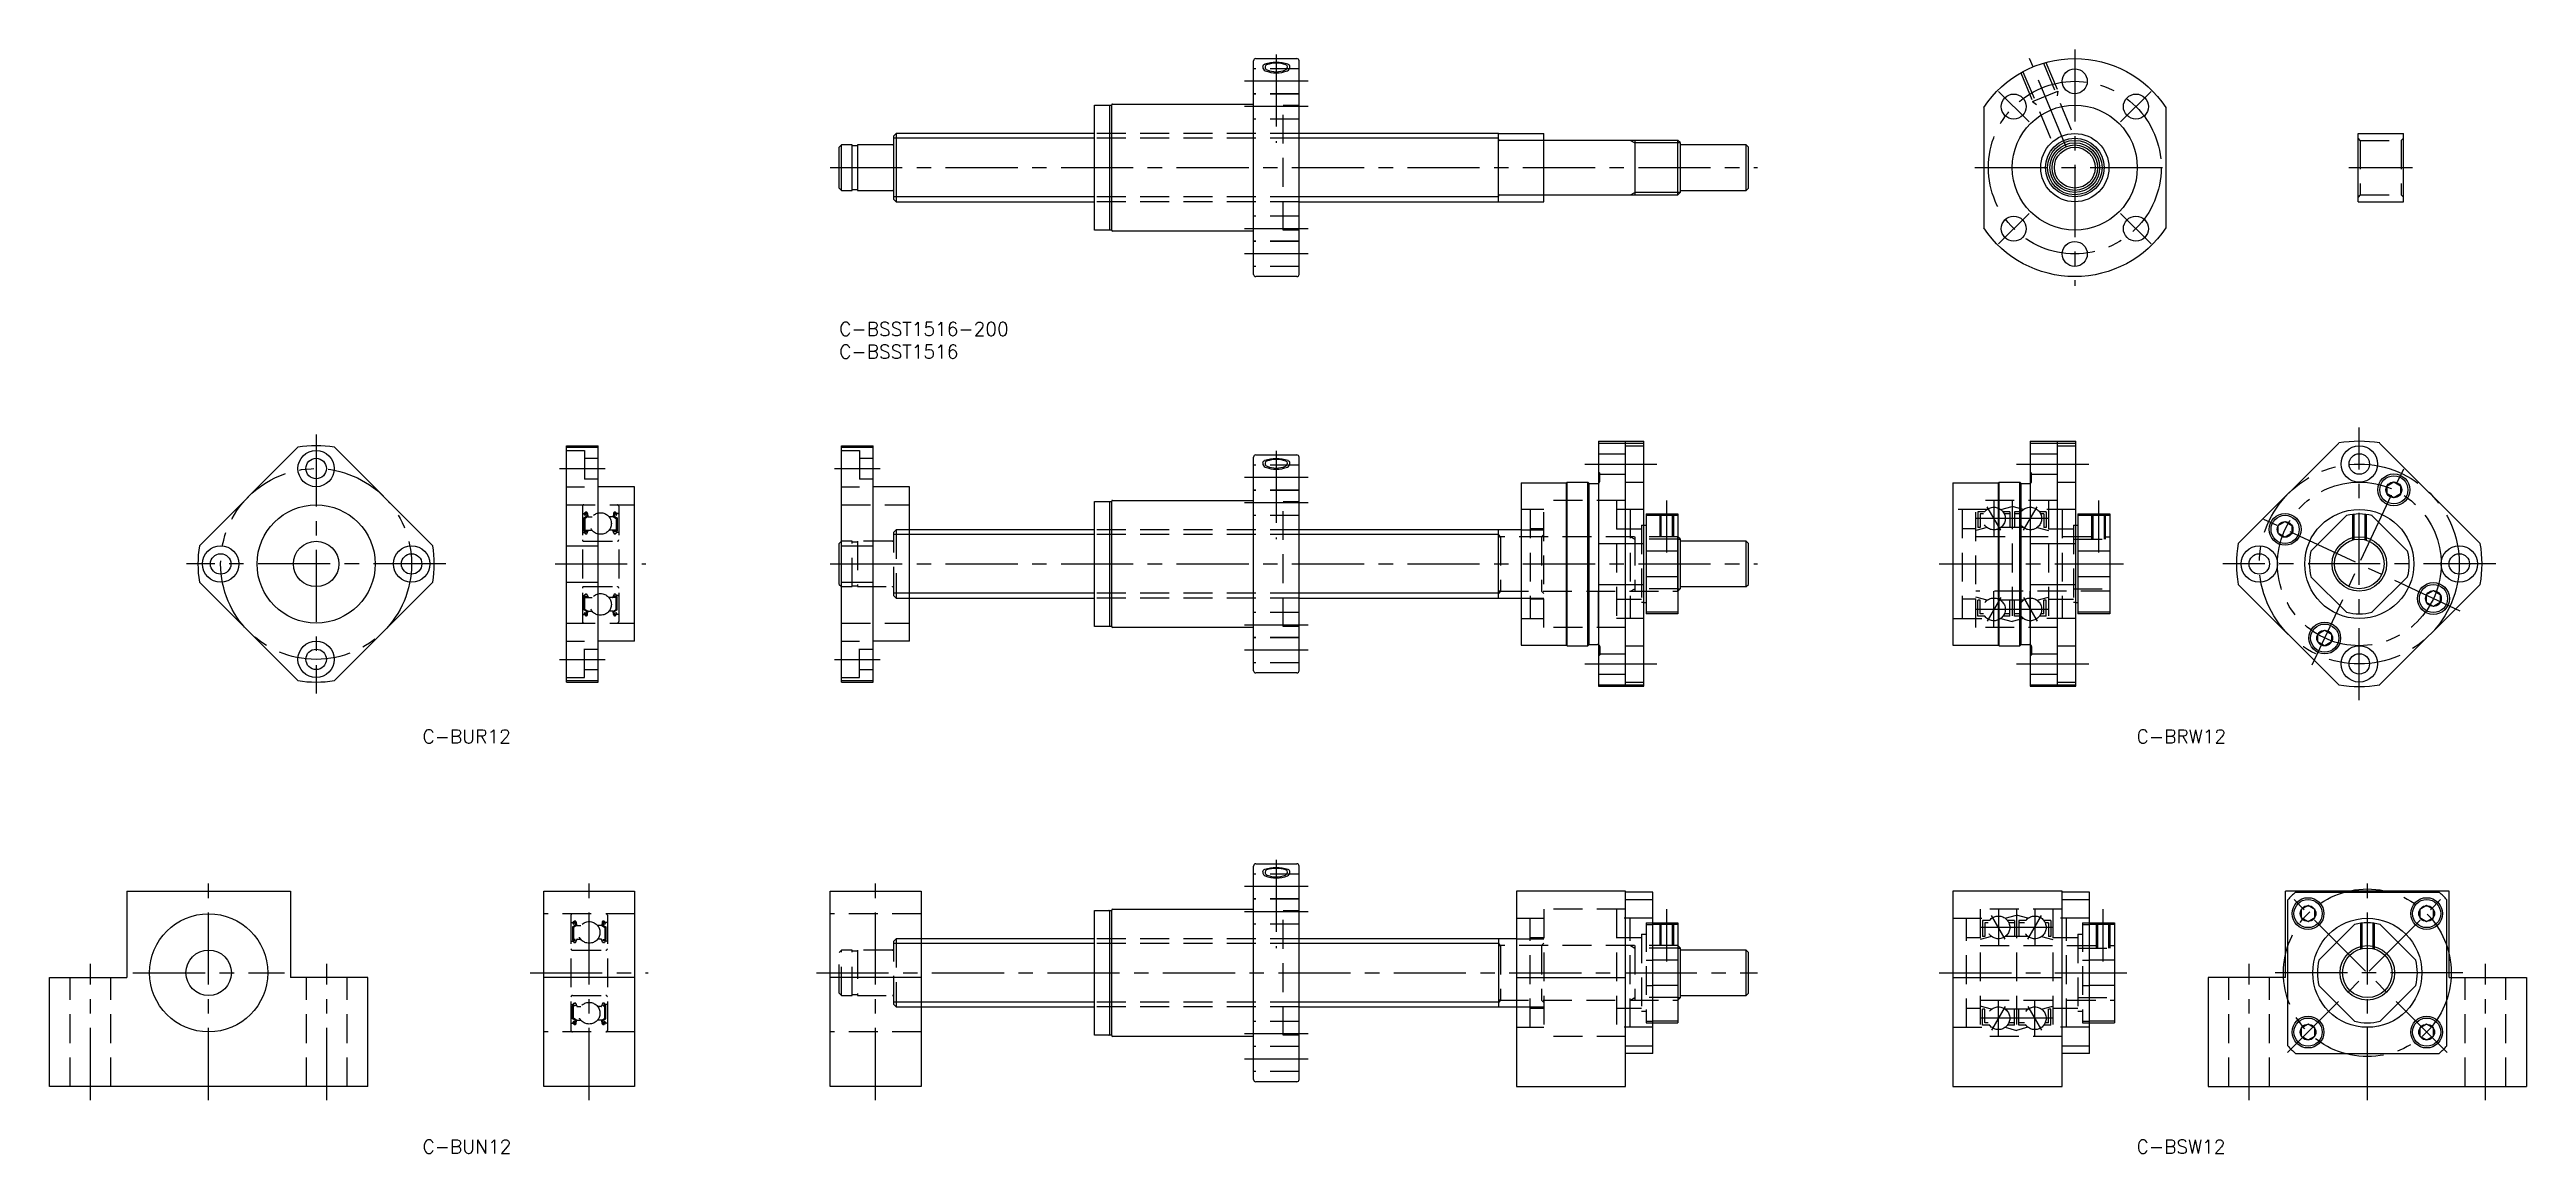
# Model space of a CAD drawing. Extents: x -174 to 371, y -183 to 60.
import ezdxf

# ---------------------------------------------------------------- set-up
doc = ezdxf.new("R2010")
doc.units = 0
doc.header["$LTSCALE"] = 0.5
for name, pattern in [('CENTER', [50.8, 31.75, -6.35, 6.35, -6.35]), ('DASHED', [19.05, 12.7, -6.35]), ('PHANTOM', [63.5, 31.75, -6.35, 6.35, -6.35, 6.35, -6.35])]:
    doc.linetypes.add(name, pattern=pattern)
for name, color, linetype in [('MSM_CENTER', 1, 'CENTER'), ('MSM_CONTINUOUS', 7, 'CONTINUOUS'), ('MSM_DASHED', 4, 'DASHED'), ('MSM_IMAGINARY', 6, 'PHANTOM'), ('MSM_NARROW', 5, 'CONTINUOUS'), ('MSM_PART_NUMBER', 7, 'CONTINUOUS')]:
    doc.layers.add(name, color=color, linetype=linetype)
doc.styles.get("Standard").update_dxf_attribs({"font": 'txt.shx', "height": 3, "bigfont": 'bigfont.shx'})

# ---------------------------------------------------------------- blocks, each defined once
blk = doc.blocks.new('*U49')
at = {"layer": 'MSM_PART_NUMBER'}
blk.add_text('C-BSST1516-200', height=3, dxfattribs=at).set_placement((0, -3))
blk = doc.blocks.new('*U50')
at = {"layer": 'MSM_PART_NUMBER'}
blk.add_text('C-BSST1516', height=3, dxfattribs=at).set_placement((0, -8))
blk = doc.blocks.new('*U51')
at = {"layer": 'MSM_PART_NUMBER'}
blk.add_text('C-BUN12', height=3, dxfattribs=at).set_placement((-91.66, -183.01))
blk = doc.blocks.new('*U52')
at = {"layer": 'MSM_PART_NUMBER'}
blk.add_text('C-BUR12', height=3, dxfattribs=at).set_placement((-91.66, -92.72))
blk = doc.blocks.new('*U53')
at = {"layer": 'MSM_PART_NUMBER'}
blk.add_text('C-BSW12', height=3, dxfattribs=at).set_placement((285.4, -183.01))
blk = doc.blocks.new('*U54')
at = {"layer": 'MSM_PART_NUMBER'}
blk.add_text('C-BRW12', height=3, dxfattribs=at).set_placement((285.4, -92.72))

msp = doc.modelspace()

# ---------------------------------------------------------------- linework, layer by layer
at = {"layer": 'MSM_CENTER'}
for p, q in [((271.8, 60), (271.8, 8)), ((96.15, 58.9), (96.15, 39.45)), ((269.91, 38.57), (261.85, 58.02)), ((103.15, 53), (89.15, 53)), ((261.73, 44.08), (255.01, 50.79)), ((281.88, 44.08), (288.6, 50.79)), ((103.15, 47.44), (89.15, 47.44)), ((-2, 34), (202, 34)), ((249.8, 34), (293.8, 34)), ((332.1, 34), (346.1, 34)), ((261.73, 23.92), (255.01, 17.21)), ((281.88, 23.92), (288.6, 17.21)), ((103.15, 20.56), (89.15, 20.56)), ((103.15, 15), (89.15, 15)), ((-115.06, -24.74), (-115.06, -81.74)), ((334.38, -83.24), (334.38, -23.24)), ((-61.5, -32.24), (-51.5, -32.24)), ((-1, -32.24), (9, -32.24)), ((96.15, -28.34), (96.15, -47.79)), ((164, -31.24), (180, -31.24)), ((259, -31.24), (275, -31.24)), ((324.02, -75.45), (344.73, -31.04)), ((103.15, -34.24), (89.15, -34.24)), ((103.15, -39.81), (89.15, -39.81)), ((167, -39.24), (167, -47.24)), ((182, -39.24), (182, -50.74)), ((266, -43.24), (250, -43.24)), ((255.5, -45.84), (252.5, -40.64)), ((254, -39.24), (254, -47.24)), ((260.5, -45.84), (263.5, -40.64)), ((262, -39.24), (262, -47.24)), ((277, -39.24), (277, -50.74)), ((356.58, -63.6), (312.17, -42.89)), ((-86.56, -53.24), (-143.56, -53.24)), ((-62.5, -53.24), (-42.5, -53.24)), ((-2, -53.24), (202, -53.24)), ((242, -53.24), (282.5, -53.24)), ((364.38, -53.24), (304.38, -53.24)), ((167, -67.24), (167, -59.24)), ((254, -67.24), (254, -59.24)), ((262, -67.24), (262, -59.24)), ((266, -63.24), (250, -63.24)), ((255.5, -60.64), (252.5, -65.84)), ((260.5, -60.64), (263.5, -65.84)), ((103.15, -66.68), (89.15, -66.68)), ((-61.5, -74.24), (-51.5, -74.24)), ((-1, -74.24), (9, -74.24)), ((103.15, -72.24), (89.15, -72.24)), ((164, -75.24), (180, -75.24)), ((259, -75.24), (275, -75.24)), ((96.15, -118.34), (96.15, -137.79)), ((-138.7, -171.24), (-138.7, -122.24)), ((-55, -171.24), (-55, -122.24)), ((8, -171.24), (8, -122.24)), ((103.15, -124.24), (89.15, -124.24)), ((336.15, -171.24), (336.15, -122.24)), ((103.15, -129.81), (89.15, -129.81)), ((182, -129.24), (182, -140.74)), ((256.5, -135.84), (253.5, -130.64)), ((255, -129.24), (255, -137.24)), ((261.5, -135.84), (264.5, -130.64)), ((263, -129.24), (263, -137.24)), ((278, -129.24), (278, -140.74)), ((318.59, -160.81), (353.72, -125.68)), ((353.72, -160.81), (318.59, -125.68)), ((267, -133.24), (251, -133.24)), ((-164.7, -171.24), (-164.7, -141.24)), ((-112.7, -171.24), (-112.7, -141.24)), ((310.15, -171.24), (310.15, -141.24)), ((362.15, -171.24), (362.15, -141.24)), ((-155.35, -143.24), (-122.05, -143.24)), ((-68, -143.24), (-42, -143.24)), ((-5, -143.24), (202, -143.24)), ((242, -143.24), (283.5, -143.24)), ((357.15, -143.24), (315.15, -143.24)), ((256.5, -150.64), (253.5, -155.84)), ((255, -157.24), (255, -149.24)), ((261.5, -150.64), (264.5, -155.84)), ((263, -157.24), (263, -149.24)), ((103.15, -156.68), (89.15, -156.68)), ((267, -153.24), (251, -153.24)), ((103.15, -162.24), (89.15, -162.24))]:
    msp.add_line(p, q, dxfattribs=at)
for centre, radius in [((271.8, 34), 19), ((-115.06, -53.24), 21), ((334.38, -53.24), 22), ((334.38, -53.24), 18), ((336.15, -143.24), 18.45)]:
    msp.add_circle(centre, radius, dxfattribs=at)
at = {"layer": 'MSM_CONTINUOUS'}
for p, q in [((91.15, 10.5), (91.15, 57.5)), ((91.65, 58), (100.65, 58)), ((101.15, 10.5), (101.15, 57.5)), ((56.15, 47.75), (59.3, 47.75)), ((56.15, 20.25), (56.15, 47.75)), ((59.45, 47.75), (59.45, 20.25)), ((59.45, 47.75), (59.95, 47.75)), ((59.95, 20.2), (59.95, 47.8)), ((60.15, 48), (91.15, 48)), ((251.8, 47.27), (251.8, 20.73)), ((291.8, 47.27), (291.8, 20.73)), ((0.5, 39), (0, 38.5)), ((0, 29.5), (0, 38.5)), ((2.85, 39), (0.5, 39)), ((0.5, 29), (0.5, 39)), ((2.85, 29), (2.85, 39)), ((4, 38.8), (2.85, 38.8)), ((11.7, 39), (4, 39)), ((4, 39), (4, 29)), ((12.5, 41.5), (12, 41)), ((12, 27), (12, 41)), ((12.5, 41.5), (12.5, 26.5)), ((56.15, 41.5), (12.5, 41.5)), ((145, 41.5), (101.15, 41.5)), ((145, 26.5), (145, 41.5)), ((184.5, 40), (145.3, 40)), ((175, 40), (175, 28)), ((185, 39.5), (184.5, 40)), ((184.5, 28), (184.5, 40)), ((185, 39.5), (185, 28.5)), ((199.5, 39), (185, 39)), ((200, 38.5), (199.5, 39)), ((199.5, 29), (199.5, 39)), ((200, 29.5), (200, 38.5)), ((334.1, 26.5), (334.1, 41.5)), ((334.1, 41.5), (344.1, 41.5)), ((344.1, 26.5), (344.1, 41.5)), ((0, 29.5), (0.5, 29)), ((0.5, 29), (2.85, 29)), ((2.85, 29.2), (4, 29.2)), ((4, 29), (11.7, 29)), ((145.3, 28), (184.5, 28)), ((184.5, 28), (185, 28.5)), ((185, 29), (199.5, 29)), ((199.5, 29), (200, 29.5)), ((12, 27), (12.5, 26.5)), ((12.5, 26.5), (56.15, 26.5)), ((101.15, 26.5), (145, 26.5)), ((334.1, 26.5), (344.1, 26.5)), ((59.3, 20.25), (56.15, 20.25)), ((59.95, 20.25), (59.45, 20.25)), ((91.15, 20), (60.15, 20)), ((100.65, 10), (91.65, 10)), ((-60, -79.24), (-60, -27.24)), ((-60, -27.24), (-53, -27.24)), ((-53, -79.24), (-53, -27.24)), ((0.5, -79.24), (0.5, -27.24)), ((0.5, -27.24), (7.5, -27.24)), ((7.5, -79.24), (7.5, -27.24)), ((167, -26.24), (177, -26.24)), ((167, -26.24), (167, -80.14)), ((167, -26.62), (177, -26.62)), ((173, -80.14), (173, -26.24)), ((177, -80.14), (177, -26.24)), ((262, -26.24), (272, -26.24)), ((262, -26.24), (262, -80.14)), ((262, -26.62), (272, -26.62)), ((268, -80.14), (268, -26.24)), ((272, -80.14), (272, -26.24)), ((307.75, -48.75), (329.89, -26.62)), ((338.86, -26.62), (361, -48.75)), ((-119.07, -27.55), (-140.75, -49.23)), ((-111.05, -27.55), (-89.37, -49.23)), ((-60, -27.55), (-53, -27.55)), ((0.5, -27.55), (7.5, -27.55)), ((91.15, -76.74), (91.15, -29.74)), ((91.65, -29.24), (100.65, -29.24)), ((101.15, -76.74), (101.15, -29.74)), ((-45, -36.24), (-53, -36.24)), ((-45, -70.24), (-45, -36.24)), ((15.5, -36.24), (7.5, -36.24)), ((15.5, -70.24), (15.5, -36.24)), ((150, -35.39), (160, -35.39)), ((150, -35.39), (150, -71.09)), ((160.15, -35.24), (160, -35.39)), ((160, -71.09), (160, -35.39)), ((160.15, -35.24), (164.7, -35.24)), ((160.15, -71.24), (160.15, -35.24)), ((164.7, -35.24), (165, -35.54)), ((164.7, -71.24), (164.7, -35.24)), ((165, -35.54), (166.8, -35.54)), ((165, -70.94), (165, -35.54)), ((245, -35.39), (255, -35.39)), ((245, -35.39), (245, -71.09)), ((255.15, -35.24), (255, -35.39)), ((255, -71.09), (255, -35.39)), ((255.15, -35.24), (259.7, -35.24)), ((255.15, -71.24), (255.15, -35.24)), ((259.7, -35.24), (260, -35.54)), ((259.7, -71.24), (259.7, -35.24)), ((260, -35.54), (261.8, -35.54)), ((260, -70.94), (260, -35.54)), ((340.48, -36.06), (341.98, -35.2)), ((340.48, -37.79), (340.48, -36.06)), ((341.98, -38.66), (340.48, -37.79)), ((341.98, -35.2), (343.48, -36.06)), ((343.48, -37.79), (341.98, -38.66)), ((343.48, -36.06), (343.48, -37.79)), ((56.15, -39.49), (59.3, -39.49)), ((56.15, -66.99), (56.15, -39.49)), ((59.45, -39.49), (59.45, -66.99)), ((59.45, -39.49), (59.95, -39.49)), ((59.95, -67.04), (59.95, -39.44)), ((60.15, -39.24), (91.15, -39.24)), ((177.5, -42.24), (184.5, -42.24)), ((177.5, -42.24), (177.5, -64.24)), ((184.5, -42.6), (177.5, -42.6)), ((184.5, -42.24), (184.5, -64.24)), ((272.5, -42.24), (279.5, -42.24)), ((272.5, -42.24), (272.5, -64.24)), ((279.5, -42.6), (272.5, -42.6)), ((279.5, -42.24), (279.5, -64.24)), ((331.58, -42.6), (323.74, -50.45)), ((345.02, -50.45), (337.17, -42.6)), ((0.5, -48.24), (0, -48.74)), ((0, -57.74), (0, -48.74)), ((56.15, -45.74), (15.5, -45.74)), ((150, -45.74), (101.15, -45.74)), ((145, -60.74), (145, -45.74)), ((167, -48.75), (177, -48.75)), ((177, -44.74), (177.5, -44.74)), ((185, -47.74), (184.5, -47.24)), ((184.5, -59.24), (184.5, -47.24)), ((185, -47.74), (185, -58.74)), ((199.5, -48.24), (185, -48.24)), ((200, -48.74), (199.5, -48.24)), ((199.5, -58.24), (199.5, -48.24)), ((200, -57.74), (200, -48.74)), ((262, -48.75), (272, -48.75)), ((272, -44.74), (272.5, -44.74)), ((316.56, -44.77), (318.06, -43.9)), ((316.56, -46.5), (316.56, -44.77)), ((318.06, -47.37), (316.56, -46.5)), ((318.06, -43.9), (319.56, -44.77)), ((319.56, -46.5), (318.06, -47.37)), ((319.56, -44.77), (319.56, -46.5)), ((-60, -49.23), (-53, -49.23)), ((0.5, -49.23), (7.5, -49.23)), ((184.5, -50.45), (177.5, -50.45)), ((279.5, -50.45), (272.5, -50.45)), ((-140.75, -57.25), (-119.07, -78.93)), ((-89.37, -57.25), (-111.05, -78.93)), ((-60, -57.25), (-53, -57.25)), ((0, -57.74), (0.5, -58.24)), ((0.5, -57.25), (7.5, -57.25)), ((167, -57.73), (177, -57.73)), ((184.5, -56.04), (177.5, -56.04)), ((184.5, -59.24), (185, -58.74)), ((185, -58.24), (199.5, -58.24)), ((199.5, -58.24), (200, -57.74)), ((262, -57.73), (272, -57.73)), ((279.5, -56.04), (272.5, -56.04)), ((329.89, -79.87), (307.75, -57.73)), ((323.74, -56.04), (331.58, -63.88)), ((337.17, -63.88), (345.02, -56.04)), ((361, -57.73), (338.86, -79.87)), ((349.19, -59.98), (350.69, -59.12)), ((350.69, -59.12), (352.19, -59.98)), ((15.5, -60.74), (56.15, -60.74)), ((101.15, -60.74), (150, -60.74)), ((177, -61.74), (177.5, -61.74)), ((184.5, -63.88), (177.5, -63.88)), ((184.5, -64.24), (177.5, -64.24)), ((272, -61.74), (272.5, -61.74)), ((279.5, -63.88), (272.5, -63.88)), ((279.5, -64.24), (272.5, -64.24)), ((339.13, -61.92), (339.13, -61.92)), ((341.09, -59.96), (341.09, -59.96)), ((349.19, -61.71), (349.19, -59.98)), ((350.69, -62.58), (349.19, -61.71)), ((352.19, -61.71), (350.69, -62.58)), ((352.19, -59.98), (352.19, -61.71)), ((-45, -70.24), (-53, -70.24)), ((15.5, -70.24), (7.5, -70.24)), ((59.3, -66.99), (56.15, -66.99)), ((59.95, -66.99), (59.45, -66.99)), ((91.15, -67.24), (60.15, -67.24)), ((325.27, -68.69), (326.77, -67.82)), ((325.27, -70.42), (325.27, -68.69)), ((326.77, -71.29), (325.27, -70.42)), ((326.77, -67.82), (328.27, -68.69)), ((328.27, -70.42), (326.77, -71.29)), ((328.27, -68.69), (328.27, -70.42)), ((150, -71.09), (160, -71.09)), ((160.15, -71.24), (160, -71.09)), ((160.15, -71.24), (164.7, -71.24)), ((164.7, -71.24), (165, -70.94)), ((165, -70.94), (166.8, -70.94)), ((245, -71.09), (255, -71.09)), ((255.15, -71.24), (255, -71.09)), ((255.15, -71.24), (259.7, -71.24)), ((259.7, -71.24), (260, -70.94)), ((260, -70.94), (261.8, -70.94)), ((-60, -78.93), (-53, -78.93)), ((-60, -79.24), (-53, -79.24)), ((0.5, -78.93), (7.5, -78.93)), ((0.5, -79.24), (7.5, -79.24)), ((100.65, -77.24), (91.65, -77.24)), ((167, -79.87), (177, -79.87)), ((167, -80.14), (177, -80.14)), ((262, -79.87), (272, -79.87)), ((262, -80.14), (272, -80.14)), ((91.15, -166.74), (91.15, -119.74)), ((91.65, -119.24), (100.65, -119.24)), ((101.15, -166.74), (101.15, -119.74)), ((-156.7, -125.24), (-156.7, -144.24)), ((-156.7, -125.24), (-120.7, -125.24)), ((-120.7, -125.24), (-120.7, -144.24)), ((-65, -168.24), (-65, -125.24)), ((-65, -125.24), (-45, -125.24)), ((-45, -125.24), (-45, -168.24)), ((-2, -168.24), (-2, -125.24)), ((-2, -125.24), (18, -125.24)), ((18, -125.24), (18, -168.24)), ((149, -125.24), (149, -168.24)), ((173, -125.24), (149, -125.24)), ((173, -168.24), (173, -125.24)), ((245, -125.24), (245, -168.24)), ((269, -125.24), (245, -125.24)), ((269, -168.24), (269, -125.24)), ((318.15, -144.24), (318.15, -125.24)), ((354.15, -125.24), (318.15, -125.24)), ((354.15, -144.24), (354.15, -125.24)), ((56.15, -129.49), (59.3, -129.49)), ((56.15, -156.99), (56.15, -129.49)), ((59.45, -129.49), (59.45, -156.99)), ((59.45, -129.49), (59.95, -129.49)), ((59.95, -157.04), (59.95, -129.44)), ((60.15, -129.24), (91.15, -129.24)), ((179, -125.49), (173, -125.49)), ((179, -127.19), (173, -127.19)), ((179, -160.99), (179, -125.49)), ((275, -125.49), (269, -125.49)), ((275, -127.19), (269, -127.19)), ((275, -160.99), (275, -125.49)), ((318.65, -159.3), (318.65, -127.19)), ((320.37, -125.49), (351.93, -125.49)), ((323.11, -128.46), (321.61, -129.33)), ((321.61, -129.33), (321.61, -131.06)), ((324.61, -129.33), (323.11, -128.46)), ((324.61, -131.06), (324.61, -129.33)), ((349.2, -128.46), (347.7, -129.33)), ((347.7, -129.33), (347.7, -131.06)), ((350.7, -129.33), (349.2, -128.46)), ((350.7, -131.06), (350.7, -129.33)), ((353.65, -159.3), (353.65, -127.19)), ((56.15, -135.74), (18, -135.74)), ((149, -135.74), (101.15, -135.74)), ((145, -135.74), (145, -150.74)), ((179, -132.24), (184.5, -132.24)), ((184.5, -132.6), (179, -132.6)), ((184.5, -132.24), (184.5, -154.24)), ((275, -132.24), (280.5, -132.24)), ((280.5, -132.6), (275, -132.6)), ((280.5, -132.24), (280.5, -154.24)), ((321.61, -131.06), (323.11, -131.93)), ((323.11, -131.93), (324.61, -131.06)), ((333.36, -132.6), (325.51, -140.45)), ((346.79, -140.45), (338.95, -132.6)), ((347.7, -131.06), (349.2, -131.93)), ((349.2, -131.93), (350.7, -131.06)), ((184.5, -140.45), (179, -140.45)), ((185, -137.74), (184.5, -137.24)), ((185, -137.74), (185, -148.74)), ((199.5, -138.24), (185, -138.24)), ((200, -138.74), (199.5, -138.24)), ((199.5, -148.24), (199.5, -138.24)), ((200, -147.74), (200, -138.74)), ((280.5, -140.45), (275, -140.45)), ((-173.7, -168.24), (-173.7, -144.24)), ((-103.7, -168.24), (-103.7, -144.24)), ((-45, -144.24), (-65, -144.24)), ((18, -144.24), (-2, -144.24)), ((149, -144.24), (173, -144.24)), ((184.5, -146.04), (179, -146.04)), ((245, -144.24), (269, -144.24)), ((280.5, -146.04), (275, -146.04)), ((301.15, -144.24), (301.15, -168.24)), ((318.15, -144.24), (301.15, -144.24)), ((325.51, -146.04), (333.36, -153.88)), ((338.95, -153.88), (346.79, -146.04)), ((354.15, -144.24), (371.15, -144.24)), ((371.15, -144.24), (371.15, -168.24)), ((18, -150.74), (56.15, -150.74)), ((101.15, -150.74), (149, -150.74)), ((184.5, -149.24), (185, -148.74)), ((185, -148.24), (199.5, -148.24)), ((199.5, -148.24), (200, -147.74)), ((59.3, -156.99), (56.15, -156.99)), ((59.95, -156.99), (59.45, -156.99)), ((91.15, -157.24), (60.15, -157.24)), ((184.5, -153.88), (179, -153.88)), ((179, -154.24), (184.5, -154.24)), ((280.5, -153.88), (275, -153.88)), ((275, -154.24), (280.5, -154.24)), ((323.11, -154.56), (321.61, -155.42)), ((321.61, -155.42), (321.61, -157.15)), ((321.61, -157.15), (323.11, -158.02)), ((324.61, -155.42), (323.11, -154.56)), ((323.11, -158.02), (324.61, -157.15)), ((324.61, -157.15), (324.61, -155.42)), ((349.2, -154.56), (347.7, -155.42)), ((347.7, -155.42), (347.7, -157.15)), ((347.7, -157.15), (349.2, -158.02)), ((350.7, -155.42), (349.2, -154.56)), ((349.2, -158.02), (350.7, -157.15)), ((350.7, -157.15), (350.7, -155.42)), ((173, -159.3), (179, -159.3)), ((179, -160.99), (173, -160.99)), ((269, -159.3), (275, -159.3)), ((275, -160.99), (269, -160.99)), ((320.37, -160.99), (351.93, -160.99)), ((-103.7, -168.24), (-173.7, -168.24)), ((-45, -168.24), (-65, -168.24)), ((18, -168.24), (-2, -168.24)), ((100.65, -167.24), (91.65, -167.24)), ((149, -168.24), (173, -168.24)), ((245, -168.24), (269, -168.24)), ((301.15, -168.24), (371.15, -168.24))]:
    msp.add_line(p, q, dxfattribs=at)
for points in [[(-173.7, -144.24), (-156.7, -144.24)], [(-103.7, -144.24), (-120.7, -144.24)]]:
    msp.add_lwpolyline(points, dxfattribs=at)
for centre, radius in [((271.8, 53), 2.75), ((258.37, 47.44), 2.75), ((285.24, 47.44), 2.75), ((271.8, 34), 13.75), ((271.8, 34), 7.5), ((271.8, 34), 6), ((271.8, 34), 5), ((271.8, 34), 4.5), ((258.37, 20.56), 2.75), ((285.24, 20.56), 2.75), ((271.8, 15), 2.75), ((334.38, -31.24), 4), ((-115.06, -32.24), 4), ((-115.06, -32.24), 2.25), ((334.38, -31.24), 2.25), ((341.98, -36.93), 3.5), ((341.98, -36.93), 3.1), ((341.98, -36.93), 1.73), ((-115.06, -53.24), 13), ((318.06, -45.63), 3.5), ((318.06, -45.63), 3.1), ((334.38, -53.24), 12), ((-115.06, -53.24), 5), ((318.06, -45.63), 1.73), ((334.38, -53.24), 5.46), ((-136.06, -53.24), 4), ((-136.06, -53.24), 2.25), ((-94.06, -53.24), 4), ((-94.06, -53.24), 2.25), ((312.38, -53.24), 4), ((312.38, -53.24), 2.25), ((356.38, -53.24), 4), ((356.38, -53.24), 2.25), ((350.69, -60.85), 3.5), ((350.69, -60.85), 3.1), ((350.69, -60.85), 1.73), ((-115.06, -74.24), 4), ((326.77, -69.56), 3.5), ((326.77, -69.56), 3.1), ((326.77, -69.56), 1.73), ((-115.06, -74.24), 2.25), ((334.38, -75.24), 4), ((334.38, -75.24), 2.25), ((-138.7, -143.24), 13), ((323.11, -130.2), 3.5), ((323.11, -130.2), 3.1), ((323.11, -130.2), 1.73), ((349.2, -130.2), 3.5), ((349.2, -130.2), 3.1), ((349.2, -130.2), 1.73), ((336.15, -143.24), 12), ((-138.7, -143.24), 5), ((336.15, -143.24), 5.46), ((323.11, -156.29), 3.5), ((323.11, -156.29), 3.1), ((323.11, -156.29), 1.73), ((349.2, -156.29), 3.5), ((349.2, -156.29), 3.1), ((349.2, -156.29), 1.73)]:
    msp.add_circle(centre, radius, dxfattribs=at)
for centre, radius, start, end in [((91.65, 57.5), 0.5, 90, 180), ((94.19, 56.17), 0.497, 108.9266, 180), ((94.4, 56.17), 0.709, 180, 247.472), ((96.15, 50.45), 6.54, 71.0734, 108.9266), ((96.15, 60.39), 5.28, 247.472, 292.528), ((97.9, 56.17), 0.709, 292.528, 0), ((98.11, 56.17), 0.497, 0, 71.0734), ((100.65, 57.5), 0.5, 0, 90), ((59.3, 47.6), 0.15, 0, 90), ((60.15, 47.8), 0.2, 90, 180), ((11.7, 39.3), 0.3, 270, 0), ((145.3, 40.3), 0.3, 180, 270), ((11.7, 28.7), 0.3, 0, 90), ((145.3, 27.7), 0.3, 90, 180), ((59.3, 20.4), 0.15, 270, 0), ((60.15, 20.2), 0.2, 180, 270), ((91.65, 10.5), 0.5, 180, 270), ((100.65, 10.5), 0.5, 270, 0), ((-115.06, -53.24), 26, 81.1289, 98.8711), ((334.38, -53.24), 27, 80.4309, 99.5691), ((91.65, -29.74), 0.5, 90, 180), ((94.19, -31.07), 0.497, 108.9266, 180), ((94.4, -31.07), 0.709, 180, 247.472), ((96.15, -36.79), 6.54, 71.0734, 108.9266), ((96.15, -26.85), 5.28, 247.472, 292.528), ((97.9, -31.07), 0.709, 292.528, 0), ((98.11, -31.07), 0.497, 0, 71.0734), ((100.65, -29.74), 0.5, 0, 90), ((166.8, -35.04), 0.5, 270, 293.5782), ((261.8, -35.04), 0.5, 270, 293.5782), ((59.3, -39.64), 0.15, 0, 90), ((60.15, -39.44), 0.2, 90, 180), ((334.38, -53.24), 11, 75.2726, 104.7274), ((334.38, -53.24), 27, 170.4309, 189.5691), ((334.38, -53.24), 27, 350.4309, 9.5691), ((-115.06, -53.24), 26, 171.1289, 188.8711), ((-115.06, -53.24), 26, 351.1289, 8.8711), ((334.38, -53.24), 11, 165.2726, 194.7274), ((334.38, -53.24), 11, 345.2726, 14.7274), ((334.38, -53.24), 11, 255.2726, 284.7274), ((59.3, -66.84), 0.15, 270, 0), ((60.15, -67.04), 0.2, 180, 270), ((166.8, -71.44), 0.5, 66.4218, 90), ((261.8, -71.44), 0.5, 66.4218, 90), ((-115.06, -53.24), 26, 261.1289, 278.8711), ((91.65, -76.74), 0.5, 180, 270), ((100.65, -76.74), 0.5, 270, 0), ((334.38, -53.24), 27, 260.4309, 279.5691), ((91.65, -119.74), 0.5, 90, 180), ((100.65, -119.74), 0.5, 0, 90), ((94.19, -121.07), 0.497, 108.9266, 180), ((94.4, -121.07), 0.709, 180, 247.472), ((96.15, -126.79), 6.54, 71.0734, 108.9266), ((96.15, -116.85), 5.28, 247.472, 292.528), ((97.9, -121.07), 0.709, 292.528, 0), ((98.11, -121.07), 0.497, 0, 71.0734), ((59.3, -129.64), 0.15, 0, 90), ((60.15, -129.44), 0.2, 90, 180), ((336.15, -143.24), 23.75, 131.6371, 137.4631), ((336.15, -143.24), 23.75, 42.5369, 48.3629), ((336.15, -143.24), 11, 75.2726, 104.7274), ((336.15, -143.24), 11, 165.2726, 194.7274), ((336.15, -143.24), 11, 345.2726, 14.7274), ((59.3, -156.84), 0.15, 270, 0), ((60.15, -157.04), 0.2, 180, 270), ((336.15, -143.24), 11, 255.2726, 284.7274), ((336.15, -143.24), 23.75, 222.5369, 228.3629), ((336.15, -143.24), 23.75, 311.6371, 317.4631), ((91.65, -166.74), 0.5, 180, 270), ((100.65, -166.74), 0.5, 270, 0)]:
    msp.add_arc(centre, radius, start, end, dxfattribs=at)
at = {"layer": 'MSM_CONTINUOUS', "extrusion": (1e-16, 0, -1)}
for start, end in [(33.5573, 146.4427), (213.5573, 326.4427)]:
    msp.add_arc((-271.8, 34), 24, start, end, dxfattribs=at)
at = {"layer": 'MSM_DASHED'}
for p, q in [((101.15, 55.75), (91.15, 55.75)), ((259.92, 54.85), (262.53, 48.56)), ((260.4, 55.12), (266.82, 39.61)), ((264.94, 57), (271.36, 41.49)), ((265.46, 57.15), (268.07, 50.85)), ((101.15, 50.25), (91.15, 50.25)), ((101.15, 50.19), (91.15, 50.19)), ((262.53, 48.56), (268.07, 50.85)), ((268.07, 50.85), (267.93, 49.78)), ((101.15, 44.69), (91.15, 44.69)), ((97.65, 20.25), (97.65, 47.75)), ((97.65, 47.75), (101.15, 47.75)), ((262.53, 48.56), (263.39, 47.9)), ((101.15, 41.5), (56.15, 41.5)), ((101.15, 40.45), (56.15, 40.45)), ((334.6, 40), (334.1, 40.5)), ((334.6, 40), (343.6, 40)), ((334.6, 40), (334.6, 28)), ((343.6, 40), (344.1, 40.5)), ((343.6, 40), (343.6, 28)), ((101.15, 27.55), (56.15, 27.55)), ((334.6, 28), (334.1, 27.5)), ((334.6, 28), (343.6, 28)), ((343.6, 28), (344.1, 27.5)), ((101.15, 26.5), (56.15, 26.5)), ((101.15, 23.31), (91.15, 23.31)), ((101.15, 17.81), (91.15, 17.81)), ((101.15, 17.75), (91.15, 17.75)), ((101.15, 20.25), (97.65, 20.25)), ((101.15, 12.25), (91.15, 12.25)), ((173, -27.24), (177, -27.24)), ((268, -27.24), (272, -27.24)), ((-60, -28.24), (-56, -28.24)), ((-56, -28.24), (-56, -36.24)), ((-56, -29.99), (-53, -29.99)), ((0.5, -28.24), (4.5, -28.24)), ((4.5, -28.24), (4.5, -36.24)), ((4.5, -29.99), (7.5, -29.99)), ((101.15, -31.49), (91.15, -31.49)), ((167, -28.99), (173, -28.99)), ((262, -28.99), (268, -28.99)), ((-60, -36.24), (-56, -36.24)), ((-56, -34.49), (-53, -34.49)), ((0.5, -36.24), (4.5, -36.24)), ((4.5, -34.49), (7.5, -34.49)), ((101.15, -36.99), (91.15, -36.99)), ((101.15, -37.06), (91.15, -37.06)), ((167, -32.94), (167.3, -33.24)), ((167.3, -35.04), (167.3, -33.24)), ((167.3, -33.49), (173, -33.49)), ((173, -35.24), (177, -35.24)), ((262, -32.94), (262.3, -33.24)), ((262.3, -35.04), (262.3, -33.24)), ((262.3, -33.49), (268, -33.49)), ((268, -35.24), (272, -35.24)), ((-60, -40.24), (-45, -40.24)), ((-56.5, -40.54), (-56.5, -65.94)), ((-56.4, -42.14), (-56.04, -42.14)), ((-55.52, -42.74), (-56.17, -43.12)), ((-56.17, -43.12), (-56.17, -45.94)), ((-56.05, -42.16), (-55.88, -41.95)), ((-55.9, -42.57), (-56.04, -42.43)), ((-55.32, -42.86), (-55.97, -43.23)), ((-55.97, -43.23), (-55.97, -45.94)), ((-55.9, -42.28), (-55.73, -42.08)), ((-55.76, -42.42), (-55.9, -42.28)), ((-55.9, -42.57), (-55.76, -42.42)), ((-55.55, -42.14), (-55.52, -42.74)), ((-55.35, -42.12), (-55.3, -42.75)), ((-55.32, -42.5), (-55.32, -42.86)), ((-55.2, -42.84), (-54.35, -42.84)), ((-49.8, -42.84), (-50.65, -42.84)), ((-49.65, -42.12), (-49.7, -42.75)), ((-49.68, -42.5), (-49.68, -42.86)), ((-49.68, -42.86), (-49.03, -43.23)), ((-49.45, -42.14), (-49.48, -42.74)), ((-49.48, -42.74), (-48.83, -43.12)), ((-49.1, -42.28), (-49.27, -42.08)), ((-49.24, -42.42), (-49.1, -42.28)), ((-49.1, -42.57), (-49.24, -42.42)), ((-48.95, -42.16), (-49.12, -41.95)), ((-49.1, -42.57), (-48.96, -42.43)), ((-49.03, -43.23), (-49.03, -45.94)), ((-48.6, -42.14), (-48.96, -42.14)), ((-48.83, -43.12), (-48.83, -45.94)), ((-48.5, -40.54), (-48.5, -65.94)), ((0.5, -40.24), (15.5, -40.24)), ((101.15, -42.56), (91.15, -42.56)), ((97.65, -66.99), (97.65, -39.49)), ((97.65, -39.49), (101.15, -39.49)), ((155, -41.24), (150, -41.24)), ((152, -41.24), (152, -65.24)), ((173, -39.24), (155, -39.24)), ((155, -67.24), (155, -39.24)), ((171, -39.24), (171, -67.24)), ((177, -41.24), (171, -41.24)), ((174, -41.24), (174, -65.24)), ((180.5, -42.24), (180.5, -47.24)), ((180.77, -42.24), (180.77, -47.24)), ((183.23, -42.24), (183.23, -47.24)), ((183.5, -42.24), (183.5, -47.24)), ((252.5, -41.24), (245, -41.24)), ((247, -41.24), (247, -65.24)), ((268, -39.24), (250, -39.24)), ((250, -67.24), (250, -39.24)), ((250.5, -41.74), (250.5, -45.24)), ((252, -41.74), (250.5, -41.74)), ((251, -42.24), (251, -45.24)), ((251.71, -42.24), (251, -42.24)), ((255.5, -41.24), (258, -40.57)), ((257.5, -41.74), (256, -41.74)), ((257.5, -42.24), (256.29, -42.24)), ((257.5, -41.74), (257.5, -45.24)), ((258, -39.24), (258, -67.24)), ((260.5, -41.24), (258, -40.57)), ((258.5, -41.74), (258.5, -45.24)), ((260, -41.74), (258.5, -41.74)), ((259.71, -42.24), (258.5, -42.24)), ((272, -41.24), (263.5, -41.24)), ((265.5, -41.74), (264, -41.74)), ((265, -42.24), (264.29, -42.24)), ((265, -42.24), (265, -45.24)), ((265.5, -41.74), (265.5, -45.24)), ((266, -39.24), (266, -67.24)), ((269, -41.24), (269, -65.24)), ((275.5, -42.24), (275.5, -47.78)), ((275.77, -42.24), (275.77, -47.78)), ((278.23, -42.24), (278.23, -47.78)), ((278.5, -42.24), (278.5, -47.78)), ((332.88, -42.34), (332.88, -47.99)), ((333.15, -42.31), (333.15, -47.92)), ((335.61, -42.31), (335.61, -47.92)), ((335.88, -42.34), (335.88, -47.99)), ((-56.4, -46.29), (-56.05, -46.29)), ((-56.2, -48.24), (-48.8, -48.24)), ((-56.05, -46.29), (-55.86, -46.52)), ((-55.97, -45.84), (-54.35, -45.84)), ((-55.57, -45.94), (-55.97, -45.94)), ((-55.97, -46.14), (-55.57, -46.14)), ((-55.71, -46.59), (-55.61, -46.59)), ((-55.57, -46.14), (-55.57, -45.94)), ((-55.42, -46.46), (-55.22, -45.91)), ((-49.03, -45.84), (-50.65, -45.84)), ((-49.58, -46.46), (-49.78, -45.91)), ((-49.43, -45.94), (-49.03, -45.94)), ((-49.43, -46.14), (-49.43, -45.94)), ((-49.03, -46.14), (-49.43, -46.14)), ((-49.29, -46.59), (-49.39, -46.59)), ((-48.95, -46.29), (-49.14, -46.52)), ((-48.6, -46.29), (-48.95, -46.29)), ((2.85, -48.24), (0.5, -48.24)), ((2.85, -58.24), (2.85, -48.24)), ((4, -48.44), (2.85, -48.44)), ((11.7, -48.24), (4, -48.24)), ((4, -48.24), (4, -58.24)), ((12.5, -45.74), (12, -46.24)), ((12, -60.24), (12, -46.24)), ((15.5, -46.79), (12, -46.79)), ((12.5, -45.74), (12.5, -60.74)), ((15.5, -45.74), (12.5, -45.74)), ((101.15, -45.74), (56.15, -45.74)), ((101.15, -46.79), (56.15, -46.79)), ((145.5, -47.24), (145, -46.74)), ((184.5, -47.24), (145.3, -47.24)), ((145.5, -47.24), (145.5, -59.24)), ((150, -45.74), (155, -45.74)), ((155, -45.49), (152, -45.49)), ((154.5, -47.24), (155, -46.74)), ((154.5, -47.24), (154.5, -59.24)), ((171, -45.49), (176.5, -45.49)), ((174.06, -47.24), (175, -47.78)), ((175, -47.24), (175, -59.24)), ((184.5, -47.78), (175, -47.78)), ((176.5, -44.74), (176.5, -61.74)), ((176.5, -44.74), (177, -44.74)), ((250, -45.49), (247, -45.49)), ((252.5, -45.24), (250, -45.91)), ((275.5, -47.24), (250, -47.24)), ((251, -45.24), (250.5, -45.24)), ((260.5, -45.24), (255.5, -45.24)), ((263.5, -45.24), (266, -45.91)), ((265.5, -45.24), (265, -45.24)), ((266, -45.49), (271.5, -45.49)), ((271.5, -44.74), (271.5, -61.74)), ((271.5, -44.74), (272, -44.74)), ((271.5, -47.78), (279.5, -47.78)), ((278.5, -47.24), (279.5, -47.24)), ((-56.2, -58.24), (-48.8, -58.24)), ((-55.71, -59.89), (-55.61, -59.89)), ((-49.29, -59.89), (-49.39, -59.89)), ((0.5, -58.24), (2.85, -58.24)), ((2.85, -58.04), (4, -58.04)), ((4, -58.24), (11.7, -58.24)), ((15.5, -59.69), (12, -59.69)), ((101.15, -59.69), (56.15, -59.69)), ((145.5, -59.24), (145, -59.74)), ((145.3, -59.24), (184.5, -59.24)), ((154.5, -59.24), (155, -59.74)), ((174.06, -59.24), (175, -58.7)), ((184.5, -58.7), (175, -58.7)), ((279.5, -59.24), (250, -59.24)), ((271.5, -58.7), (279.5, -58.7)), ((-56.4, -60.19), (-56.05, -60.19)), ((-56.4, -64.34), (-56.04, -64.34)), ((-56.17, -63.37), (-56.17, -60.54)), ((-55.52, -63.74), (-56.17, -63.37)), ((-56.05, -60.19), (-55.86, -59.96)), ((-56.05, -64.33), (-55.88, -64.53)), ((-55.9, -63.92), (-56.04, -64.06)), ((-55.97, -60.34), (-55.57, -60.34)), ((-55.57, -60.54), (-55.97, -60.54)), ((-55.97, -63.25), (-55.97, -60.54)), ((-55.97, -60.64), (-54.35, -60.64)), ((-55.32, -63.63), (-55.97, -63.25)), ((-55.9, -63.92), (-55.76, -64.06)), ((-55.76, -64.06), (-55.9, -64.2)), ((-55.9, -64.2), (-55.73, -64.4)), ((-55.57, -60.34), (-55.57, -60.54)), ((-55.55, -64.34), (-55.52, -63.74)), ((-55.42, -60.02), (-55.22, -60.58)), ((-55.35, -64.37), (-55.3, -63.73)), ((-55.32, -63.99), (-55.32, -63.63)), ((-55.2, -63.64), (-54.35, -63.64)), ((-49.03, -60.64), (-50.65, -60.64)), ((-49.8, -63.64), (-50.65, -63.64)), ((-49.58, -60.02), (-49.78, -60.58)), ((-49.65, -64.37), (-49.7, -63.73)), ((-49.68, -63.63), (-49.03, -63.25)), ((-49.68, -63.99), (-49.68, -63.63)), ((-49.48, -63.74), (-48.83, -63.37)), ((-49.45, -64.34), (-49.48, -63.74)), ((-49.03, -60.34), (-49.43, -60.34)), ((-49.43, -60.34), (-49.43, -60.54)), ((-49.43, -60.54), (-49.03, -60.54)), ((-49.1, -64.2), (-49.27, -64.4)), ((-49.1, -63.92), (-49.24, -64.06)), ((-49.24, -64.06), (-49.1, -64.2)), ((-48.95, -60.19), (-49.14, -59.96)), ((-48.95, -64.33), (-49.12, -64.53)), ((-49.1, -63.92), (-48.96, -64.06)), ((-49.03, -63.25), (-49.03, -60.54)), ((-48.6, -64.34), (-48.96, -64.34)), ((-48.6, -60.19), (-48.95, -60.19)), ((-48.83, -63.37), (-48.83, -60.54)), ((12, -60.24), (12.5, -60.74)), ((12.5, -60.74), (15.5, -60.74)), ((101.15, -60.74), (56.15, -60.74)), ((101.15, -63.93), (91.15, -63.93)), ((150, -60.74), (155, -60.74)), ((150, -65.24), (155, -65.24)), ((155, -60.99), (152, -60.99)), ((171, -60.99), (176.5, -60.99)), ((177, -65.24), (171, -65.24)), ((177, -61.74), (176.5, -61.74)), ((245, -65.24), (252.5, -65.24)), ((250, -60.99), (247, -60.99)), ((252.5, -61.24), (250, -60.57)), ((250.5, -64.74), (250.5, -61.24)), ((251, -61.24), (250.5, -61.24)), ((252, -64.74), (250.5, -64.74)), ((251, -64.24), (251, -61.24)), ((251.71, -64.24), (251, -64.24)), ((260.5, -61.24), (255.5, -61.24)), ((255.5, -65.24), (258, -65.91)), ((257.5, -64.74), (256, -64.74)), ((257.5, -64.24), (256.29, -64.24)), ((257.5, -64.74), (257.5, -61.24)), ((260.5, -65.24), (258, -65.91)), ((258.5, -64.74), (258.5, -61.24)), ((259.71, -64.24), (258.5, -64.24)), ((260, -64.74), (258.5, -64.74)), ((263.5, -61.24), (266, -60.57)), ((272, -65.24), (263.5, -65.24)), ((265.5, -64.74), (264, -64.74)), ((265, -64.24), (264.29, -64.24)), ((265, -64.24), (265, -61.24)), ((265.5, -61.24), (265, -61.24)), ((265.5, -64.74), (265.5, -61.24)), ((266, -60.99), (271.5, -60.99)), ((272, -61.74), (271.5, -61.74)), ((-60, -66.24), (-45, -66.24)), ((-60, -70.24), (-56, -70.24)), ((-56, -78.24), (-56, -70.24)), ((-53, -78.24), (-53, -70.24)), ((0.5, -66.24), (15.5, -66.24)), ((0.5, -70.24), (4.5, -70.24)), ((4.5, -78.24), (4.5, -70.24)), ((7.5, -78.24), (7.5, -70.24)), ((101.15, -69.43), (91.15, -69.43)), ((101.15, -69.49), (91.15, -69.49)), ((101.15, -66.99), (97.65, -66.99)), ((173, -67.24), (155, -67.24)), ((268, -67.24), (250, -67.24)), ((-56, -71.99), (-53, -71.99)), ((4.5, -71.99), (7.5, -71.99)), ((101.15, -74.99), (91.15, -74.99)), ((167, -73.54), (167.3, -73.24)), ((167.3, -71.44), (167.3, -73.24)), ((167.3, -72.99), (173, -72.99)), ((173, -71.24), (177, -71.24)), ((262, -73.54), (262.3, -73.24)), ((262.3, -71.44), (262.3, -73.24)), ((262.3, -72.99), (268, -72.99)), ((268, -71.24), (272, -71.24)), ((-60, -78.24), (-56, -78.24)), ((-56, -76.49), (-53, -76.49)), ((0.5, -78.24), (4.5, -78.24)), ((4.5, -76.49), (7.5, -76.49)), ((167, -77.49), (173, -77.49)), ((173, -79.24), (177, -79.24)), ((262, -77.49), (268, -77.49)), ((268, -79.24), (272, -79.24)), ((101.15, -121.49), (91.15, -121.49)), ((-45, -130.24), (-65, -130.24)), ((-59, -130.54), (-59, -155.94)), ((-51, -130.54), (-51, -155.94)), ((18, -130.24), (-2, -130.24)), ((101.15, -126.99), (91.15, -126.99)), ((101.15, -127.06), (91.15, -127.06)), ((97.65, -156.99), (97.65, -129.49)), ((97.65, -129.49), (101.15, -129.49)), ((173, -129.24), (155, -129.24)), ((155, -129.24), (155, -157.24)), ((171, -129.24), (171, -157.24)), ((269, -129.24), (251, -129.24)), ((251, -129.24), (251, -157.24)), ((256.5, -131.24), (259, -130.57)), ((259, -129.24), (259, -157.24)), ((261.5, -131.24), (259, -130.57)), ((267, -129.24), (267, -157.24)), ((-58.9, -132.14), (-58.54, -132.14)), ((-58.02, -132.74), (-58.67, -133.12)), ((-58.67, -133.12), (-58.67, -135.94)), ((-58.55, -132.16), (-58.38, -131.95)), ((-58.4, -132.57), (-58.54, -132.43)), ((-57.82, -132.86), (-58.47, -133.23)), ((-58.47, -133.23), (-58.47, -135.94)), ((-58.07, -135.94), (-58.47, -135.94)), ((-58.47, -136.14), (-58.07, -136.14)), ((-58.4, -132.28), (-58.23, -132.08)), ((-58.26, -132.42), (-58.4, -132.28)), ((-58.4, -132.57), (-58.26, -132.42)), ((-58.07, -136.14), (-58.07, -135.94)), ((-58.05, -132.14), (-58.02, -132.74)), ((-57.92, -136.46), (-57.72, -135.91)), ((-57.85, -132.12), (-57.8, -132.75)), ((-57.82, -132.5), (-57.82, -132.86)), ((-57.7, -132.84), (-56.85, -132.84)), ((-57.63, -135.84), (-56.85, -135.84)), ((-52.3, -132.84), (-53.15, -132.84)), ((-52.37, -135.84), (-53.15, -135.84)), ((-52.08, -136.46), (-52.28, -135.91)), ((-52.15, -132.12), (-52.2, -132.75)), ((-52.18, -132.5), (-52.18, -132.86)), ((-52.18, -132.86), (-51.53, -133.23)), ((-51.95, -132.14), (-51.98, -132.74)), ((-51.98, -132.74), (-51.33, -133.12)), ((-51.93, -135.94), (-51.53, -135.94)), ((-51.93, -136.14), (-51.93, -135.94)), ((-51.53, -136.14), (-51.93, -136.14)), ((-51.6, -132.28), (-51.77, -132.08)), ((-51.74, -132.42), (-51.6, -132.28)), ((-51.6, -132.57), (-51.74, -132.42)), ((-51.45, -132.16), (-51.62, -131.95)), ((-51.6, -132.57), (-51.46, -132.43)), ((-51.53, -133.23), (-51.53, -135.94)), ((-51.1, -132.14), (-51.46, -132.14)), ((-51.33, -133.12), (-51.33, -135.94)), ((12.5, -135.74), (12, -136.24)), ((12.5, -135.74), (12.5, -150.74)), ((18, -135.74), (12.5, -135.74)), ((101.15, -135.74), (56.15, -135.74)), ((101.15, -132.56), (91.15, -132.56)), ((149, -131.24), (155, -131.24)), ((149, -135.74), (155, -135.74)), ((152, -155.24), (152, -131.24)), ((152, -135.49), (155, -135.49)), ((179, -131.24), (171, -131.24)), ((171, -135.49), (176.5, -135.49)), ((174, -155.24), (174, -131.24)), ((176.5, -134.74), (176.5, -151.74)), ((176.5, -134.74), (177.5, -134.74)), ((177.5, -132.24), (177.5, -154.24)), ((177.5, -132.24), (179, -132.24)), ((177.5, -132.6), (179, -132.6)), ((180.5, -132.24), (180.5, -137.24)), ((180.77, -132.24), (180.77, -137.24)), ((183.23, -132.24), (183.23, -137.24)), ((183.5, -132.24), (183.5, -137.24)), ((245, -131.24), (253.5, -131.24)), ((248, -155.24), (248, -131.24)), ((248, -135.49), (251, -135.49)), ((253.5, -135.24), (251, -135.91)), ((251.5, -131.74), (251.5, -135.24)), ((253, -131.74), (251.5, -131.74)), ((252, -135.24), (251.5, -135.24)), ((252, -132.24), (252, -135.24)), ((252.71, -132.24), (252, -132.24)), ((261.5, -135.24), (256.5, -135.24)), ((258.5, -131.74), (257, -131.74)), ((258.5, -132.24), (257.29, -132.24)), ((258.5, -131.74), (258.5, -135.24)), ((259.5, -131.74), (259.5, -135.24)), ((261, -131.74), (259.5, -131.74)), ((260.71, -132.24), (259.5, -132.24)), ((264.5, -135.24), (267, -135.91)), ((266.5, -131.74), (265, -131.74)), ((266, -132.24), (265.29, -132.24)), ((266, -132.24), (266, -135.24)), ((266.5, -135.24), (266, -135.24)), ((266.5, -131.74), (266.5, -135.24)), ((275, -131.24), (267, -131.24)), ((267, -135.49), (272.5, -135.49)), ((270, -155.24), (270, -131.24)), ((272.5, -134.74), (272.5, -151.74)), ((272.5, -134.74), (273.5, -134.74)), ((273.5, -132.24), (273.5, -154.24)), ((273.5, -132.24), (275, -132.24)), ((273.5, -132.6), (275, -132.6)), ((276.5, -132.24), (276.5, -137.78)), ((276.77, -132.24), (276.77, -137.78)), ((279.23, -132.24), (279.23, -137.78)), ((279.5, -132.24), (279.5, -137.78)), ((334.65, -132.34), (334.65, -137.99)), ((334.92, -132.31), (334.92, -137.92)), ((337.38, -132.31), (337.38, -137.92)), ((337.65, -132.34), (337.65, -137.99)), ((-58.9, -136.29), (-58.55, -136.29)), ((-58.7, -138.24), (-51.3, -138.24)), ((-58.55, -136.29), (-58.36, -136.52)), ((-58.21, -136.59), (-58.11, -136.59)), ((-51.79, -136.59), (-51.89, -136.59)), ((-51.45, -136.29), (-51.64, -136.52)), ((-51.1, -136.29), (-51.45, -136.29)), ((0.5, -138.24), (0, -138.74)), ((0, -147.74), (0, -138.74)), ((2.85, -138.24), (0.5, -138.24)), ((0.5, -148.24), (0.5, -138.24)), ((2.85, -148.24), (2.85, -138.24)), ((4, -138.44), (2.85, -138.44)), ((11.7, -138.24), (4, -138.24)), ((4, -138.24), (4, -148.24)), ((12, -150.24), (12, -136.24)), ((18, -136.79), (12, -136.79)), ((101.15, -136.79), (56.15, -136.79)), ((145.5, -137.24), (145, -136.74)), ((184.5, -137.24), (145.3, -137.24)), ((145.5, -137.24), (145.5, -149.24)), ((154.5, -137.24), (155, -136.74)), ((154.5, -137.24), (154.5, -149.24)), ((174.06, -137.24), (175, -137.78)), ((175, -137.24), (175, -149.24)), ((184.5, -137.78), (175, -137.78)), ((177.5, -140.45), (179, -140.45)), ((251, -137.24), (276.5, -137.24)), ((272.5, -137.78), (280.5, -137.78)), ((273.5, -140.45), (275, -140.45)), ((279.5, -137.24), (280.5, -137.24)), ((-169.2, -168.24), (-169.2, -144.24)), ((-160.2, -168.24), (-160.2, -144.24)), ((-117.2, -168.24), (-117.2, -144.24)), ((-108.2, -168.24), (-108.2, -144.24)), ((177.5, -146.04), (179, -146.04)), ((273.5, -146.04), (275, -146.04)), ((305.65, -168.24), (305.65, -144.24)), ((314.65, -168.24), (314.65, -144.24)), ((357.65, -168.24), (357.65, -144.24)), ((366.65, -168.24), (366.65, -144.24)), ((-58.9, -150.19), (-58.55, -150.19)), ((-58.7, -148.24), (-51.3, -148.24)), ((-58.67, -153.37), (-58.67, -150.54)), ((-58.55, -150.19), (-58.36, -149.96)), ((-58.47, -150.34), (-58.07, -150.34)), ((-58.07, -150.54), (-58.47, -150.54)), ((-58.47, -153.25), (-58.47, -150.54)), ((-58.21, -149.89), (-58.11, -149.89)), ((-58.07, -150.34), (-58.07, -150.54)), ((-57.92, -150.02), (-57.72, -150.58)), ((-57.63, -150.64), (-56.85, -150.64)), ((-52.37, -150.64), (-53.15, -150.64)), ((-52.08, -150.02), (-52.28, -150.58)), ((-51.53, -150.34), (-51.93, -150.34)), ((-51.93, -150.34), (-51.93, -150.54)), ((-51.93, -150.54), (-51.53, -150.54)), ((-51.79, -149.89), (-51.89, -149.89)), ((-51.45, -150.19), (-51.64, -149.96)), ((-51.53, -153.25), (-51.53, -150.54)), ((-51.1, -150.19), (-51.45, -150.19)), ((-51.33, -153.37), (-51.33, -150.54)), ((0, -147.74), (0.5, -148.24)), ((0.5, -148.24), (2.85, -148.24)), ((2.85, -148.04), (4, -148.04)), ((4, -148.24), (11.7, -148.24)), ((18, -149.69), (12, -149.69)), ((12, -150.24), (12.5, -150.74)), ((12.5, -150.74), (18, -150.74)), ((101.15, -149.69), (56.15, -149.69)), ((101.15, -150.74), (56.15, -150.74)), ((145.5, -149.24), (145, -149.74)), ((145.3, -149.24), (184.5, -149.24)), ((149, -150.74), (155, -150.74)), ((152, -150.99), (155, -150.99)), ((154.5, -149.24), (155, -149.74)), ((171, -150.99), (176.5, -150.99)), ((174.06, -149.24), (175, -148.7)), ((184.5, -148.7), (175, -148.7)), ((177.5, -151.74), (176.5, -151.74)), ((248, -150.99), (251, -150.99)), ((251, -149.24), (280.5, -149.24)), ((253.5, -151.24), (251, -150.57)), ((251.5, -154.74), (251.5, -151.24)), ((252, -151.24), (251.5, -151.24)), ((252, -154.24), (252, -151.24)), ((261.5, -151.24), (256.5, -151.24)), ((258.5, -154.74), (258.5, -151.24)), ((259.5, -154.74), (259.5, -151.24)), ((264.5, -151.24), (267, -150.57)), ((266, -154.24), (266, -151.24)), ((266.5, -151.24), (266, -151.24)), ((266.5, -154.74), (266.5, -151.24)), ((267, -150.99), (272.5, -150.99)), ((272.5, -148.7), (280.5, -148.7)), ((273.5, -151.74), (272.5, -151.74)), ((-45, -156.24), (-64.85, -156.24)), ((-58.9, -154.34), (-58.54, -154.34)), ((-58.02, -153.74), (-58.67, -153.37)), ((-58.55, -154.33), (-58.38, -154.53)), ((-58.4, -153.92), (-58.54, -154.06)), ((-57.82, -153.63), (-58.47, -153.25)), ((-58.4, -153.92), (-58.26, -154.06)), ((-58.26, -154.06), (-58.4, -154.2)), ((-58.4, -154.2), (-58.23, -154.4)), ((-58.05, -154.34), (-58.02, -153.74)), ((-57.85, -154.37), (-57.8, -153.73)), ((-57.82, -153.99), (-57.82, -153.63)), ((-57.7, -153.64), (-56.85, -153.64)), ((-52.3, -153.64), (-53.15, -153.64)), ((-52.15, -154.37), (-52.2, -153.73)), ((-52.18, -153.63), (-51.53, -153.25)), ((-52.18, -153.99), (-52.18, -153.63)), ((-51.98, -153.74), (-51.33, -153.37)), ((-51.95, -154.34), (-51.98, -153.74)), ((-51.6, -154.2), (-51.77, -154.4)), ((-51.6, -153.92), (-51.74, -154.06)), ((-51.74, -154.06), (-51.6, -154.2)), ((-51.45, -154.33), (-51.62, -154.53)), ((-51.6, -153.92), (-51.46, -154.06)), ((-51.1, -154.34), (-51.46, -154.34)), ((18, -156.24), (-1.85, -156.24)), ((101.15, -153.93), (91.15, -153.93)), ((101.15, -156.99), (97.65, -156.99)), ((149, -155.24), (155, -155.24)), ((173, -157.24), (155, -157.24)), ((179, -155.24), (171, -155.24)), ((177.5, -153.88), (179, -153.88)), ((177.5, -154.24), (179, -154.24)), ((245, -155.24), (253.5, -155.24)), ((269, -157.24), (251, -157.24)), ((253, -154.74), (251.5, -154.74)), ((252.71, -154.24), (252, -154.24)), ((256.5, -155.24), (259, -155.91)), ((258.5, -154.74), (257, -154.74)), ((258.5, -154.24), (257.29, -154.24)), ((261.5, -155.24), (259, -155.91)), ((260.71, -154.24), (259.5, -154.24)), ((261, -154.74), (259.5, -154.74)), ((266.5, -154.74), (265, -154.74)), ((266, -154.24), (265.29, -154.24)), ((275, -155.24), (267, -155.24)), ((273.5, -153.88), (275, -153.88)), ((273.5, -154.24), (275, -154.24)), ((101.15, -159.43), (91.15, -159.43)), ((101.15, -159.49), (91.15, -159.49)), ((101.15, -164.99), (91.15, -164.99))]:
    msp.add_line(p, q, dxfattribs=at)
for centre, radius in [((-52.5, -44.34), 2.38), ((254, -43.24), 2.5), ((262, -43.24), 2.5), ((-52.5, -62.14), 2.38), ((254, -63.24), 2.5), ((262, -63.24), 2.5), ((255, -133.24), 2.5), ((263, -133.24), 2.5), ((-55, -134.34), 2.38), ((-55, -152.14), 2.38), ((255, -153.24), 2.5), ((263, -153.24), 2.5)]:
    msp.add_circle(centre, radius, dxfattribs=at)
for centre, radius, start, end in [((166.8, -35.04), 0.5, 293.5782, 0), ((261.8, -35.04), 0.5, 293.5782, 0), ((-56.2, -40.54), 0.3, 90, 180), ((-56.4, -42.04), 0.1, 180, 270), ((-55.9, -42.28), 0.2, 140.137, 225.002), ((-55.65, -42.14), 0.3, 4.9354, 140.137), ((-55.65, -42.15), 0.1, 3.1017, 139.9503), ((-55.2, -42.74), 0.1, 184.9354, 270), ((-49.8, -42.74), 0.1, 270, 355.0646), ((-49.35, -42.14), 0.3, 39.863, 175.0646), ((-49.35, -42.15), 0.1, 40.0497, 176.8983), ((-49.1, -42.28), 0.2, 314.998, 39.863), ((-48.8, -40.54), 0.3, 0, 90), ((-48.6, -42.04), 0.1, 270, 0), ((-56.4, -46.39), 0.1, 90, 180.8103), ((-56.2, -47.94), 0.3, 180, 270), ((-55.97, -45.94), 0.2, 180, 270), ((-55.71, -46.39), 0.2, 219.9762, 270), ((-55.61, -46.39), 0.2, 270, 339.9916), ((-55.13, -45.94), 0.1, 90, 159.9916), ((-49.87, -45.94), 0.1, 20.0084, 90), ((-49.39, -46.39), 0.2, 200.0084, 270), ((-49.29, -46.39), 0.2, 270, 320.0238), ((-49.03, -45.94), 0.2, 270, 0), ((-48.8, -47.94), 0.3, 270, 0), ((-48.6, -46.39), 0.1, 359.1897, 90), ((11.7, -47.94), 0.3, 270, 0), ((145.3, -46.94), 0.3, 180, 270), ((-56.2, -58.54), 0.3, 90, 180), ((-55.71, -60.09), 0.2, 90, 140.0238), ((-55.61, -60.09), 0.2, 20.0084, 90), ((-49.39, -60.09), 0.2, 90, 159.9916), ((-49.29, -60.09), 0.2, 39.9762, 90), ((-48.8, -58.54), 0.3, 0, 90), ((11.7, -58.54), 0.3, 0, 90), ((145.3, -59.54), 0.3, 90, 180), ((-56.4, -60.09), 0.1, 179.1897, 270), ((-56.4, -64.44), 0.1, 90, 180), ((-55.97, -60.54), 0.2, 90, 180), ((-55.9, -64.2), 0.2, 134.998, 219.863), ((-55.65, -64.34), 0.3, 219.863, 355.0646), ((-55.65, -64.34), 0.1, 220.0497, 356.8983), ((-55.2, -63.74), 0.1, 90, 175.0646), ((-55.13, -60.54), 0.1, 200.0084, 270), ((-49.87, -60.54), 0.1, 270, 339.9916), ((-49.8, -63.74), 0.1, 4.9354, 90), ((-49.35, -64.34), 0.3, 184.9354, 320.137), ((-49.35, -64.34), 0.1, 183.1017, 319.9503), ((-49.03, -60.54), 0.2, 0, 90), ((-49.1, -64.2), 0.2, 320.137, 45.002), ((-48.6, -60.09), 0.1, 270, 0.8103), ((-48.6, -64.44), 0.1, 0, 90), ((-56.2, -65.94), 0.3, 180, 270), ((-48.8, -65.94), 0.3, 270, 0), ((166.8, -71.44), 0.5, 360, 66.4218), ((261.8, -71.44), 0.5, 360, 66.4218), ((-58.7, -130.54), 0.3, 90, 180), ((-51.3, -130.54), 0.3, 0, 90), ((-58.9, -132.04), 0.1, 180, 270), ((-58.47, -135.94), 0.2, 180, 270), ((-58.4, -132.28), 0.2, 140.137, 225.002), ((-58.15, -132.14), 0.3, 4.9354, 140.137), ((-58.15, -132.15), 0.1, 3.1017, 139.9503), ((-57.7, -132.74), 0.1, 184.9354, 270), ((-57.63, -135.94), 0.1, 90, 159.9916), ((-52.37, -135.94), 0.1, 20.0084, 90), ((-52.3, -132.74), 0.1, 270, 355.0646), ((-51.85, -132.14), 0.3, 39.863, 175.0646), ((-51.85, -132.15), 0.1, 40.0497, 176.8983), ((-51.53, -135.94), 0.2, 270, 0), ((-51.6, -132.28), 0.2, 314.998, 39.863), ((-51.1, -132.04), 0.1, 270, 0), ((-58.9, -136.39), 0.1, 90, 180.8103), ((-58.7, -137.94), 0.3, 180, 270), ((-58.21, -136.39), 0.2, 219.9762, 270), ((-58.11, -136.39), 0.2, 270, 339.9916), ((-51.89, -136.39), 0.2, 200.0084, 270), ((-51.79, -136.39), 0.2, 270, 320.0238), ((-51.3, -137.94), 0.3, 270, 0), ((-51.1, -136.39), 0.1, 359.1897, 90), ((11.7, -137.94), 0.3, 270, 0), ((145.3, -136.94), 0.3, 180, 270), ((-58.7, -148.54), 0.3, 90, 180), ((-58.9, -150.09), 0.1, 179.1897, 270), ((-58.47, -150.54), 0.2, 90, 180), ((-58.21, -150.09), 0.2, 90, 140.0238), ((-58.11, -150.09), 0.2, 20.0084, 90), ((-57.63, -150.54), 0.1, 200.0084, 270), ((-52.37, -150.54), 0.1, 270, 339.9916), ((-51.89, -150.09), 0.2, 90, 159.9916), ((-51.79, -150.09), 0.2, 39.9762, 90), ((-51.53, -150.54), 0.2, 0, 90), ((-51.3, -148.54), 0.3, 0, 90), ((-51.1, -150.09), 0.1, 270, 0.8103), ((11.7, -148.54), 0.3, 0, 90), ((145.3, -149.54), 0.3, 90, 180), ((-58.9, -154.44), 0.1, 90, 180), ((-58.7, -155.94), 0.3, 180, 270), ((-58.4, -154.2), 0.2, 134.998, 219.863), ((-58.15, -154.34), 0.3, 219.863, 355.0646), ((-58.15, -154.34), 0.1, 220.0497, 356.8983), ((-57.7, -153.74), 0.1, 90, 175.0646), ((-52.3, -153.74), 0.1, 4.9354, 90), ((-51.85, -154.34), 0.3, 184.9354, 320.137), ((-51.85, -154.34), 0.1, 183.1017, 319.9503), ((-51.6, -154.2), 0.2, 320.137, 45.002), ((-51.3, -155.94), 0.3, 270, 0), ((-51.1, -154.44), 0.1, 0, 90)]:
    msp.add_arc(centre, radius, start, end, dxfattribs=at)
at = {"layer": 'MSM_IMAGINARY'}
for p, q in [((145, 41.5), (155, 41.5)), ((155, 26.5), (155, 41.5)), ((145, 26.5), (155, 26.5))]:
    msp.add_line(p, q, dxfattribs=at)
at = {"layer": 'MSM_NARROW'}
for p, q in [((56.15, 40.45), (12, 40.45)), ((145, 40.45), (101.15, 40.45)), ((174.06, 40), (175, 39.46)), ((185, 39.46), (175, 39.46)), ((56.15, 27.55), (12, 27.55)), ((145, 27.55), (101.15, 27.55)), ((174.06, 28), (175, 28.54)), ((185, 28.54), (175, 28.54)), ((56.15, -46.79), (15.5, -46.79)), ((145, -46.79), (101.15, -46.79)), ((184.5, -47.78), (185, -47.78)), ((56.15, -59.69), (15.5, -59.69)), ((145, -59.69), (101.15, -59.69)), ((184.5, -58.7), (185, -58.7)), ((56.15, -136.79), (18, -136.79)), ((145, -136.79), (101.15, -136.79)), ((184.5, -137.78), (185, -137.78)), ((56.15, -149.69), (18, -149.69)), ((145, -149.69), (101.15, -149.69)), ((184.5, -148.7), (185, -148.7))]:
    msp.add_line(p, q, dxfattribs=at)
for centre, radius in [((271.8, 34), 6.45), ((271.8, 34), 5.46), ((334.38, -53.24), 6), ((336.15, -143.24), 6)]:
    msp.add_circle(centre, radius, dxfattribs=at)
for centre, radius, start, end in [((93.74, 56.17), 0.593, 107.9778, 180), ((94.06, 56.17), 0.907, 180, 247.5728), ((96.15, 48.76), 8.39, 72.0222, 107.9778), ((96.15, 61.24), 6.39, 247.5728, 292.4272), ((98.24, 56.17), 0.907, 292.4272, 0), ((98.56, 56.17), 0.593, 0, 72.0222), ((93.74, -31.07), 0.593, 107.9778, 180), ((94.06, -31.07), 0.907, 180, 247.5728), ((96.15, -38.48), 8.39, 72.0222, 107.9778), ((96.15, -26), 6.39, 247.5728, 292.4272), ((98.24, -31.07), 0.907, 292.4272, 0), ((98.56, -31.07), 0.593, 0, 72.0222), ((93.74, -121.07), 0.593, 107.9778, 180), ((94.06, -121.07), 0.907, 180, 247.5728), ((96.15, -128.48), 8.39, 72.0222, 107.9778), ((96.15, -116), 6.39, 247.5728, 292.4272), ((98.24, -121.07), 0.907, 292.4272, 0), ((98.56, -121.07), 0.593, 0, 72.0222)]:
    msp.add_arc(centre, radius, start, end, dxfattribs=at)

# ---------------------------------------------------------------- block references
at = {"layer": 'MSM_CONTINUOUS'}
for name in ['*U49', '*U50', '*U52', '*U54', '*U51', '*U53']:
    msp.add_blockref(name, (0, 0), dxfattribs=at)

doc.saveas('drawing.dxf')
